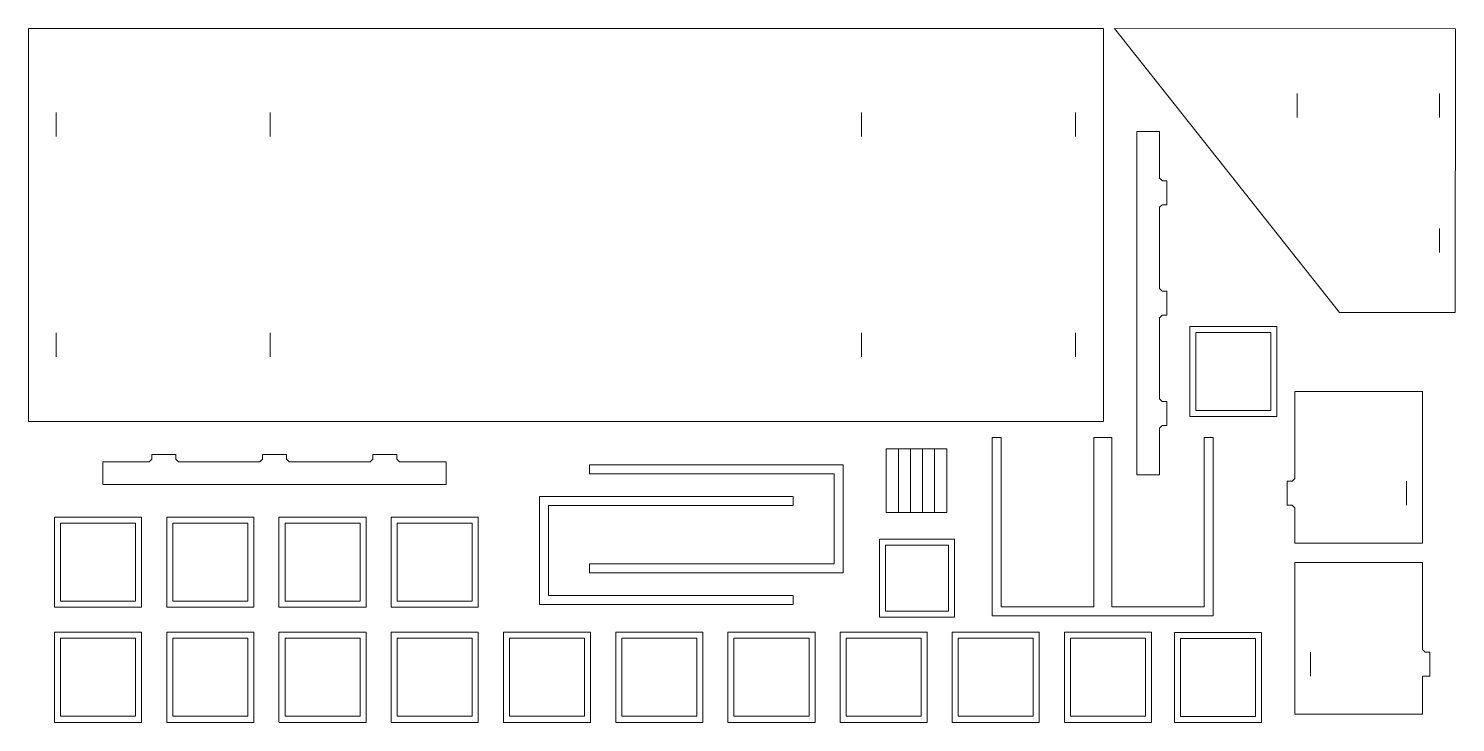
# Model space of a CAD drawing. Header units: millimetres. Extents: x -214 to 214, y -102 to 106.
import ezdxf

# ---------------------------------------------------------------- set-up
doc = ezdxf.new("R2010")
doc.units = ezdxf.units.MM
doc.header["$MEASUREMENT"] = 0
doc.layers.add('Capa 1', color=7, linetype='Continuous')

msp = doc.modelspace()

# ---------------------------------------------------------------- linework, layer by layer
at = {"layer": 'Capa 1', "color": 93, "lineweight": 18}
for points, knots in [([(-213.8776, -11.4836), (-213.8776, -11.4836), (108.3149, -11.4836), (108.3149, -11.4836), (108.3149, -11.4836), (108.319, -11.4836), (108.3224, -11.4802), (108.3224, -11.4761), (108.3224, -11.4761), (108.3224, -11.4761), (108.3224, 106.3338), (108.3224, 106.3338), (108.3224, 106.3338), (108.3224, 106.3379), (108.319, 106.3413), (108.3149, 106.3413), (108.3149, 106.3413), (108.3149, 106.3413), (-213.8701, 106.3412), (-213.8701, 106.3412), (-213.8701, 106.3412), (-213.8742, 106.3412), (-213.8776, 106.3378), (-213.8776, 106.3337), (-213.8776, 106.3337), (-213.8776, 106.3337), (-213.8776, -11.4836), (-213.8776, -11.4836)], [0, 0, 0, 0, 0.125, 0.125, 0.125, 0.125, 0.25, 0.25, 0.25, 0.25, 0.375, 0.375, 0.375, 0.375, 0.5, 0.5, 0.5, 0.5, 0.625, 0.625, 0.625, 0.625, 0.75, 0.75, 0.75, 0.75, 1, 1, 1, 1]), ([(179.156, 21.1971), (179.156, 21.1971), (213.7986, 21.168), (213.7986, 21.168), (213.7986, 21.168), (213.8027, 21.168), (213.8061, 21.1714), (213.8061, 21.1755), (213.8061, 21.1755), (213.8061, 21.1755), (213.8776, 106.2212), (213.8776, 106.2212), (213.8776, 106.2212), (213.8776, 106.2212), (111.7063, 106.3071), (111.7063, 106.3071), (111.7063, 106.3071), (111.7022, 106.3071), (111.7009, 106.3045), (111.7035, 106.3012), (111.7035, 106.3012), (111.7035, 106.3012), (179.156, 21.1971), (179.156, 21.1971)], [0, 0, 0, 0, 0.14285714, 0.14285714, 0.14285714, 0.14285714, 0.28571429, 0.28571429, 0.28571429, 0.28571429, 0.42857143, 0.42857143, 0.42857143, 0.42857143, 0.57142857, 0.57142857, 0.57142857, 0.57142857, 0.71428571, 0.71428571, 0.71428571, 0.71428571, 1, 1, 1, 1]), ([(127.3916, 53.5326), (127.3916, 53.5285), (127.3882, 53.5251), (127.3841, 53.5251), (127.3841, 53.5251), (127.3841, 53.5251), (125.9464, 53.5251), (125.9464, 53.5251), (125.9464, 53.5251), (125.9423, 53.5251), (125.9356, 53.5244), (125.9315, 53.5236), (125.9315, 53.5236), (125.9315, 53.5236), (125.143, 52.7351), (125.143, 52.7351), (125.143, 52.7351), (125.1422, 52.7311), (125.1415, 52.7244), (125.1415, 52.7203), (125.1415, 52.7203), (125.1415, 52.7203), (125.1415, 28.4099), (125.1415, 28.4099), (125.1415, 28.4099), (125.1415, 28.4058), (125.1421, 28.3991), (125.143, 28.3951), (125.143, 28.3951), (125.143, 28.3951), (125.9315, 27.6066), (125.9315, 27.6066), (125.9315, 27.6066), (125.9355, 27.6058), (125.9422, 27.6051), (125.9464, 27.6051), (125.9464, 27.6051), (125.9464, 27.6051), (127.384, 27.605), (127.384, 27.605), (127.384, 27.605), (127.3881, 27.605), (127.3915, 27.6016), (127.3915, 27.5975), (127.3915, 27.5975), (127.3915, 27.5975), (127.3915, 20.4124), (127.3915, 20.4124), (127.3915, 20.4124), (127.3915, 20.4083), (127.3881, 20.4049), (127.384, 20.4049), (127.384, 20.4049), (127.384, 20.4049), (125.9464, 20.4049), (125.9464, 20.4049), (125.9464, 20.4049), (125.9423, 20.4049), (125.9356, 20.4042), (125.9315, 20.4034), (125.9315, 20.4034), (125.9315, 20.4034), (125.143, 19.6149), (125.143, 19.6149), (125.143, 19.6149), (125.1422, 19.6109), (125.1415, 19.6042), (125.1415, 19.6), (125.1415, 19.6), (125.1415, 19.6), (125.1415, -4.7104), (125.1415, -4.7104), (125.1415, -4.7104), (125.1415, -4.7145), (125.1421, -4.7212), (125.143, -4.7252), (125.143, -4.7252), (125.143, -4.7252), (125.9315, -5.5137), (125.9315, -5.5137), (125.9315, -5.5137), (125.9355, -5.5145), (125.9422, -5.5152), (125.9464, -5.5152), (125.9464, -5.5152), (125.9464, -5.5152), (127.384, -5.5152), (127.384, -5.5152), (127.384, -5.5152), (127.3881, -5.5152), (127.3915, -5.5186), (127.3915, -5.5227), (127.3915, -5.5227), (127.3915, -5.5227), (127.3915, -12.7075), (127.3915, -12.7075), (127.3915, -12.7075), (127.3915, -12.7116), (127.3881, -12.715), (127.384, -12.715), (127.384, -12.715), (127.384, -12.715), (125.9464, -12.7151), (125.9464, -12.7151), (125.9464, -12.7151), (125.9423, -12.7151), (125.9356, -12.7158), (125.9315, -12.7166), (125.9315, -12.7166), (125.9315, -12.7166), (125.143, -13.5051), (125.143, -13.5051), (125.143, -13.5051), (125.1422, -13.5091), (125.1415, -13.5158), (125.1415, -13.52), (125.1415, -13.52), (125.1415, -13.52), (125.1415, -27.4677), (125.1415, -27.4677), (125.1415, -27.4677), (125.1415, -27.4718), (125.1381, -27.4752), (125.134, -27.4752), (125.134, -27.4752), (125.134, -27.4752), (118.3991, -27.4752), (118.3991, -27.4752), (118.3991, -27.4752), (118.395, -27.4752), (118.3916, -27.4718), (118.3916, -27.4677), (118.3916, -27.4677), (118.3916, -27.4677), (118.3916, 75.4775), (118.3916, 75.4775), (118.3916, 75.4775), (118.3916, 75.4816), (118.395, 75.485), (118.3991, 75.485), (118.3991, 75.485), (118.3991, 75.485), (125.1341, 75.4851), (125.1341, 75.4851), (125.1341, 75.4851), (125.1382, 75.4851), (125.1416, 75.4817), (125.1416, 75.4776), (125.1416, 75.4776), (125.1416, 75.4776), (125.1416, 61.5299), (125.1416, 61.5299), (125.1416, 61.5299), (125.1416, 61.5258), (125.1422, 61.5191), (125.1431, 61.5151), (125.1431, 61.5151), (125.1431, 61.5151), (125.9316, 60.7266), (125.9316, 60.7266), (125.9316, 60.7266), (125.9356, 60.7258), (125.9423, 60.7251), (125.9465, 60.7251), (125.9465, 60.7251), (125.9465, 60.7251), (127.384, 60.725), (127.384, 60.725), (127.384, 60.725), (127.3881, 60.725), (127.3915, 60.7216), (127.3915, 60.7175), (127.3915, 60.7175), (127.3915, 60.7175), (127.3916, 53.5326), (127.3916, 53.5326)], [0, 0, 0, 0, 0.02222222, 0.02222222, 0.02222222, 0.02222222, 0.04444444, 0.04444444, 0.04444444, 0.04444444, 0.06666667, 0.06666667, 0.06666667, 0.06666667, 0.08888889, 0.08888889, 0.08888889, 0.08888889, 0.11111111, 0.11111111, 0.11111111, 0.11111111, 0.13333333, 0.13333333, 0.13333333, 0.13333333, 0.15555556, 0.15555556, 0.15555556, 0.15555556, 0.17777778, 0.17777778, 0.17777778, 0.17777778, 0.2, 0.2, 0.2, 0.2, 0.22222222, 0.22222222, 0.22222222, 0.22222222, 0.24444444, 0.24444444, 0.24444444, 0.24444444, 0.26666667, 0.26666667, 0.26666667, 0.26666667, 0.28888889, 0.28888889, 0.28888889, 0.28888889, 0.31111111, 0.31111111, 0.31111111, 0.31111111, 0.33333333, 0.33333333, 0.33333333, 0.33333333, 0.35555556, 0.35555556, 0.35555556, 0.35555556, 0.37777778, 0.37777778, 0.37777778, 0.37777778, 0.4, 0.4, 0.4, 0.4, 0.42222222, 0.42222222, 0.42222222, 0.42222222, 0.44444444, 0.44444444, 0.44444444, 0.44444444, 0.46666667, 0.46666667, 0.46666667, 0.46666667, 0.48888889, 0.48888889, 0.48888889, 0.48888889, 0.51111111, 0.51111111, 0.51111111, 0.51111111, 0.53333333, 0.53333333, 0.53333333, 0.53333333, 0.55555556, 0.55555556, 0.55555556, 0.55555556, 0.57777778, 0.57777778, 0.57777778, 0.57777778, 0.6, 0.6, 0.6, 0.6, 0.62222222, 0.62222222, 0.62222222, 0.62222222, 0.64444444, 0.64444444, 0.64444444, 0.64444444, 0.66666667, 0.66666667, 0.66666667, 0.66666667, 0.68888889, 0.68888889, 0.68888889, 0.68888889, 0.71111111, 0.71111111, 0.71111111, 0.71111111, 0.73333333, 0.73333333, 0.73333333, 0.73333333, 0.75555556, 0.75555556, 0.75555556, 0.75555556, 0.77777778, 0.77777778, 0.77777778, 0.77777778, 0.8, 0.8, 0.8, 0.8, 0.82222222, 0.82222222, 0.82222222, 0.82222222, 0.84444444, 0.84444444, 0.84444444, 0.84444444, 0.86666667, 0.86666667, 0.86666667, 0.86666667, 0.88888889, 0.88888889, 0.88888889, 0.88888889, 0.91111111, 0.91111111, 0.91111111, 0.91111111, 0.93333333, 0.93333333, 0.93333333, 0.93333333, 0.95555556, 0.95555556, 0.95555556, 0.95555556, 1, 1, 1, 1]), ([(160.3592, -9.9733), (160.3633, -9.9733), (160.3667, -9.9699), (160.3667, -9.9658), (160.3667, -9.9658), (160.3667, -9.9658), (160.3667, 17.0266), (160.3667, 17.0266), (160.3667, 17.0266), (160.3667, 17.0266), (134.2745, 17.0266), (134.2745, 17.0266), (134.2745, 17.0266), (134.2704, 17.0266), (134.267, 17.0232), (134.267, 17.0191), (134.267, 17.0191), (134.267, 17.0191), (134.267, -9.9658), (134.267, -9.9658), (134.267, -9.9658), (134.267, -9.9699), (134.2704, -9.9733), (134.2745, -9.9733), (134.2745, -9.9733), (134.2745, -9.9733), (160.3592, -9.9733), (160.3592, -9.9733)], [0, 0, 0, 0, 0.125, 0.125, 0.125, 0.125, 0.25, 0.25, 0.25, 0.25, 0.375, 0.375, 0.375, 0.375, 0.5, 0.5, 0.5, 0.5, 0.625, 0.625, 0.625, 0.625, 0.75, 0.75, 0.75, 0.75, 1, 1, 1, 1]), ([(158.5588, -8.1737), (158.5629, -8.1737), (158.5663, -8.1703), (158.5663, -8.1662), (158.5663, -8.1662), (158.5663, -8.1662), (158.5663, 15.2192), (158.5663, 15.2192), (158.5663, 15.2192), (158.5663, 15.2233), (158.5629, 15.2267), (158.5588, 15.2267), (158.5588, 15.2267), (158.5588, 15.2267), (136.0742, 15.2267), (136.0742, 15.2267), (136.0742, 15.2267), (136.0701, 15.2267), (136.0667, 15.2233), (136.0667, 15.2192), (136.0667, 15.2192), (136.0667, 15.2192), (136.0667, -8.1662), (136.0667, -8.1662), (136.0667, -8.1662), (136.0667, -8.1703), (136.0701, -8.1737), (136.0742, -8.1737), (136.0742, -8.1737), (136.0742, -8.1737), (158.5588, -8.1737), (158.5588, -8.1737)], [0, 0, 0, 0, 0.11111111, 0.11111111, 0.11111111, 0.11111111, 0.22222222, 0.22222222, 0.22222222, 0.22222222, 0.33333333, 0.33333333, 0.33333333, 0.33333333, 0.44444444, 0.44444444, 0.44444444, 0.44444444, 0.55555556, 0.55555556, 0.55555556, 0.55555556, 0.66666667, 0.66666667, 0.66666667, 0.66666667, 0.77777778, 0.77777778, 0.77777778, 0.77777778, 1, 1, 1, 1]), ([(165.7259, -47.9346), (165.7218, -47.9346), (165.7184, -47.9312), (165.7184, -47.9271), (165.7184, -47.9271), (165.7184, -47.9271), (165.7184, -37.3342), (165.7184, -37.3342), (165.7184, -37.3342), (165.7184, -37.3301), (165.7177, -37.3234), (165.7169, -37.3194), (165.7169, -37.3194), (165.7169, -37.3194), (164.9287, -36.5309), (164.9287, -36.5309), (164.9287, -36.5309), (164.9246, -36.5301), (164.918, -36.5294), (164.9138, -36.5294), (164.9138, -36.5294), (164.9138, -36.5294), (163.4759, -36.5294), (163.4759, -36.5294), (163.4759, -36.5294), (163.4718, -36.5294), (163.4684, -36.526), (163.4684, -36.5219), (163.4684, -36.5219), (163.4684, -36.5219), (163.4684, -29.3369), (163.4684, -29.3369), (163.4684, -29.3369), (163.4684, -29.3328), (163.4718, -29.3294), (163.4759, -29.3294), (163.4759, -29.3294), (163.4759, -29.3294), (164.9138, -29.3294), (164.9138, -29.3294), (164.9138, -29.3294), (164.9179, -29.3294), (164.9246, -29.3287), (164.9287, -29.3279), (164.9287, -29.3279), (164.9287, -29.3279), (165.7169, -28.5395), (165.7169, -28.5395), (165.7169, -28.5395), (165.7177, -28.5355), (165.7184, -28.5288), (165.7184, -28.5247), (165.7184, -28.5247), (165.7184, -28.5247), (165.7184, -2.5036), (165.7184, -2.5036), (165.7184, -2.5036), (165.7184, -2.4995), (165.7218, -2.4961), (165.7259, -2.4961), (165.7259, -2.4961), (165.7259, -2.4961), (203.961, -2.496), (203.961, -2.496), (203.961, -2.496), (203.9651, -2.496), (203.9685, -2.4994), (203.9685, -2.5035), (203.9685, -2.5035), (203.9685, -2.5035), (203.9685, -47.9271), (203.9685, -47.9271), (203.9685, -47.9271), (203.9685, -47.9312), (203.9651, -47.9346), (203.961, -47.9346), (203.961, -47.9346), (203.961, -47.9346), (165.7259, -47.9346), (165.7259, -47.9346)], [0, 0, 0, 0, 0.04761905, 0.04761905, 0.04761905, 0.04761905, 0.0952381, 0.0952381, 0.0952381, 0.0952381, 0.14285714, 0.14285714, 0.14285714, 0.14285714, 0.19047619, 0.19047619, 0.19047619, 0.19047619, 0.23809524, 0.23809524, 0.23809524, 0.23809524, 0.28571429, 0.28571429, 0.28571429, 0.28571429, 0.33333333, 0.33333333, 0.33333333, 0.33333333, 0.38095238, 0.38095238, 0.38095238, 0.38095238, 0.42857143, 0.42857143, 0.42857143, 0.42857143, 0.47619048, 0.47619048, 0.47619048, 0.47619048, 0.52380952, 0.52380952, 0.52380952, 0.52380952, 0.57142857, 0.57142857, 0.57142857, 0.57142857, 0.61904762, 0.61904762, 0.61904762, 0.61904762, 0.66666667, 0.66666667, 0.66666667, 0.66666667, 0.71428571, 0.71428571, 0.71428571, 0.71428571, 0.76190476, 0.76190476, 0.76190476, 0.76190476, 0.80952381, 0.80952381, 0.80952381, 0.80952381, 0.85714286, 0.85714286, 0.85714286, 0.85714286, 0.9047619, 0.9047619, 0.9047619, 0.9047619, 1, 1, 1, 1]), ([(105.4468, -16.3219), (105.4427, -16.3219), (105.4393, -16.3253), (105.4393, -16.3294), (105.4393, -16.3294), (105.4393, -16.3294), (105.4393, -67.0741), (105.4393, -67.0741), (105.4393, -67.0741), (105.4393, -67.0782), (105.4359, -67.0816), (105.4318, -67.0816), (105.4318, -67.0816), (105.4318, -67.0816), (77.7268, -67.0816), (77.7268, -67.0816), (77.7268, -67.0816), (77.7227, -67.0816), (77.7193, -67.0782), (77.7193, -67.0741), (77.7193, -67.0741), (77.7193, -67.0741), (77.7193, -16.3294), (77.7193, -16.3294), (77.7193, -16.3294), (77.7193, -16.3253), (77.7159, -16.3219), (77.7118, -16.3219), (77.7118, -16.3219), (77.7118, -16.3219), (75.0195, -16.3219), (75.0195, -16.3219), (75.0195, -16.3219), (75.0195, -16.3219), (75.0195, -69.7742), (75.0195, -69.7742), (75.0195, -69.7742), (75.0195, -69.7783), (75.0229, -69.7817), (75.027, -69.7817), (75.027, -69.7817), (75.027, -69.7817), (141.2519, -69.7817), (141.2519, -69.7817), (141.2519, -69.7817), (141.256, -69.7817), (141.2594, -69.7783), (141.2594, -69.7742), (141.2594, -69.7742), (141.2594, -69.7742), (141.2594, -16.3294), (141.2594, -16.3294), (141.2594, -16.3294), (141.2594, -16.3253), (141.256, -16.3219), (141.2519, -16.3219), (141.2519, -16.3219), (141.2519, -16.3219), (138.5668, -16.3219), (138.5668, -16.3219), (138.5668, -16.3219), (138.5627, -16.3219), (138.5593, -16.3253), (138.5593, -16.3294), (138.5593, -16.3294), (138.5593, -16.3294), (138.5593, -67.0741), (138.5593, -67.0741), (138.5593, -67.0741), (138.5593, -67.0782), (138.5559, -67.0816), (138.5518, -67.0816), (138.5518, -67.0816), (138.5518, -67.0816), (110.8468, -67.0816), (110.8468, -67.0816), (110.8468, -67.0816), (110.8427, -67.0816), (110.8393, -67.0782), (110.8393, -67.0741), (110.8393, -67.0741), (110.8393, -67.0741), (110.8393, -16.3294), (110.8393, -16.3294), (110.8393, -16.3294), (110.8393, -16.3253), (110.8359, -16.3219), (110.8318, -16.3219), (110.8318, -16.3219), (110.8318, -16.3219), (105.4468, -16.3219), (105.4468, -16.3219)], [0, 0, 0, 0, 0.04166667, 0.04166667, 0.04166667, 0.04166667, 0.08333333, 0.08333333, 0.08333333, 0.08333333, 0.125, 0.125, 0.125, 0.125, 0.16666667, 0.16666667, 0.16666667, 0.16666667, 0.20833333, 0.20833333, 0.20833333, 0.20833333, 0.25, 0.25, 0.25, 0.25, 0.29166667, 0.29166667, 0.29166667, 0.29166667, 0.33333333, 0.33333333, 0.33333333, 0.33333333, 0.375, 0.375, 0.375, 0.375, 0.41666667, 0.41666667, 0.41666667, 0.41666667, 0.45833333, 0.45833333, 0.45833333, 0.45833333, 0.5, 0.5, 0.5, 0.5, 0.54166667, 0.54166667, 0.54166667, 0.54166667, 0.58333333, 0.58333333, 0.58333333, 0.58333333, 0.625, 0.625, 0.625, 0.625, 0.66666667, 0.66666667, 0.66666667, 0.66666667, 0.70833333, 0.70833333, 0.70833333, 0.70833333, 0.75, 0.75, 0.75, 0.75, 0.79166667, 0.79166667, 0.79166667, 0.79166667, 0.83333333, 0.83333333, 0.83333333, 0.83333333, 0.875, 0.875, 0.875, 0.875, 0.91666667, 0.91666667, 0.91666667, 0.91666667, 1, 1, 1, 1]), ([(-169.6945, -21.3414), (-169.6904, -21.3414), (-169.687, -21.3448), (-169.687, -21.3489), (-169.687, -21.3489), (-169.687, -21.3489), (-169.687, -22.7865), (-169.687, -22.7865), (-169.687, -22.7865), (-169.687, -22.7906), (-169.6863, -22.7973), (-169.6855, -22.8013), (-169.6855, -22.8013), (-169.6855, -22.8013), (-168.897, -23.5898), (-168.897, -23.5898), (-168.897, -23.5898), (-168.893, -23.5906), (-168.8863, -23.5913), (-168.8822, -23.5913), (-168.8822, -23.5913), (-168.8822, -23.5913), (-144.5717, -23.5915), (-144.5717, -23.5915), (-144.5717, -23.5915), (-144.5676, -23.5915), (-144.5609, -23.5908), (-144.5568, -23.59), (-144.5568, -23.59), (-144.5568, -23.59), (-143.7683, -22.8015), (-143.7683, -22.8015), (-143.7683, -22.8015), (-143.7675, -22.7975), (-143.7668, -22.7908), (-143.7668, -22.7867), (-143.7668, -22.7867), (-143.7668, -22.7867), (-143.7668, -21.3491), (-143.7668, -21.3491), (-143.7668, -21.3491), (-143.7668, -21.345), (-143.7634, -21.3416), (-143.7593, -21.3416), (-143.7593, -21.3416), (-143.7593, -21.3416), (-136.5743, -21.3414), (-136.5743, -21.3414), (-136.5743, -21.3414), (-136.5702, -21.3414), (-136.5668, -21.3448), (-136.5668, -21.3489), (-136.5668, -21.3489), (-136.5668, -21.3489), (-136.5668, -22.7865), (-136.5668, -22.7865), (-136.5668, -22.7865), (-136.5668, -22.7906), (-136.5661, -22.7973), (-136.5653, -22.8013), (-136.5653, -22.8013), (-136.5653, -22.8013), (-135.7768, -23.5898), (-135.7768, -23.5898), (-135.7768, -23.5898), (-135.7728, -23.5906), (-135.7661, -23.5913), (-135.7619, -23.5913), (-135.7619, -23.5913), (-135.7619, -23.5913), (-111.4515, -23.5915), (-111.4515, -23.5915), (-111.4515, -23.5915), (-111.4474, -23.5915), (-111.4407, -23.5908), (-111.4366, -23.59), (-111.4366, -23.59), (-111.4366, -23.59), (-110.6481, -22.8015), (-110.6481, -22.8015), (-110.6481, -22.8015), (-110.6473, -22.7975), (-110.6466, -22.7908), (-110.6466, -22.7867), (-110.6466, -22.7867), (-110.6466, -22.7867), (-110.6466, -21.3491), (-110.6466, -21.3491), (-110.6466, -21.3491), (-110.6466, -21.345), (-110.6432, -21.3416), (-110.6391, -21.3416), (-110.6391, -21.3416), (-110.6391, -21.3416), (-103.4543, -21.3414), (-103.4543, -21.3414), (-103.4543, -21.3414), (-103.4502, -21.3414), (-103.4468, -21.3448), (-103.4468, -21.3489), (-103.4468, -21.3489), (-103.4468, -21.3489), (-103.4468, -22.7865), (-103.4468, -22.7865), (-103.4468, -22.7865), (-103.4468, -22.7906), (-103.4461, -22.7973), (-103.4453, -22.8013), (-103.4453, -22.8013), (-103.4453, -22.8013), (-102.6568, -23.5898), (-102.6568, -23.5898), (-102.6568, -23.5898), (-102.6528, -23.5906), (-102.6461, -23.5913), (-102.6419, -23.5913), (-102.6419, -23.5913), (-102.6419, -23.5913), (-88.6941, -23.5915), (-88.6941, -23.5915), (-88.6941, -23.5915), (-88.69, -23.5915), (-88.6866, -23.5949), (-88.6866, -23.599), (-88.6866, -23.599), (-88.6866, -23.599), (-88.6866, -30.334), (-88.6866, -30.334), (-88.6866, -30.334), (-88.6866, -30.3381), (-88.69, -30.3415), (-88.6941, -30.3415), (-88.6941, -30.3415), (-88.6941, -30.3415), (-191.6393, -30.3414), (-191.6393, -30.3414), (-191.6393, -30.3414), (-191.6434, -30.3414), (-191.6468, -30.338), (-191.6468, -30.3339), (-191.6468, -30.3339), (-191.6468, -30.3339), (-191.6468, -23.5989), (-191.6468, -23.5989), (-191.6468, -23.5989), (-191.6468, -23.5948), (-191.6434, -23.5914), (-191.6393, -23.5914), (-191.6393, -23.5914), (-191.6393, -23.5914), (-177.6915, -23.5915), (-177.6915, -23.5915), (-177.6915, -23.5915), (-177.6874, -23.5915), (-177.6807, -23.5908), (-177.6767, -23.59), (-177.6767, -23.59), (-177.6767, -23.59), (-176.8882, -22.8015), (-176.8882, -22.8015), (-176.8882, -22.8015), (-176.8874, -22.7975), (-176.8867, -22.7908), (-176.8867, -22.7867), (-176.8867, -22.7867), (-176.8867, -22.7867), (-176.8867, -21.3491), (-176.8867, -21.3491), (-176.8867, -21.3491), (-176.8867, -21.345), (-176.8833, -21.3416), (-176.8792, -21.3416), (-176.8792, -21.3416), (-176.8792, -21.3416), (-169.6945, -21.3414), (-169.6945, -21.3414)], [0, 0, 0, 0, 0.02222222, 0.02222222, 0.02222222, 0.02222222, 0.04444444, 0.04444444, 0.04444444, 0.04444444, 0.06666667, 0.06666667, 0.06666667, 0.06666667, 0.08888889, 0.08888889, 0.08888889, 0.08888889, 0.11111111, 0.11111111, 0.11111111, 0.11111111, 0.13333333, 0.13333333, 0.13333333, 0.13333333, 0.15555556, 0.15555556, 0.15555556, 0.15555556, 0.17777778, 0.17777778, 0.17777778, 0.17777778, 0.2, 0.2, 0.2, 0.2, 0.22222222, 0.22222222, 0.22222222, 0.22222222, 0.24444444, 0.24444444, 0.24444444, 0.24444444, 0.26666667, 0.26666667, 0.26666667, 0.26666667, 0.28888889, 0.28888889, 0.28888889, 0.28888889, 0.31111111, 0.31111111, 0.31111111, 0.31111111, 0.33333333, 0.33333333, 0.33333333, 0.33333333, 0.35555556, 0.35555556, 0.35555556, 0.35555556, 0.37777778, 0.37777778, 0.37777778, 0.37777778, 0.4, 0.4, 0.4, 0.4, 0.42222222, 0.42222222, 0.42222222, 0.42222222, 0.44444444, 0.44444444, 0.44444444, 0.44444444, 0.46666667, 0.46666667, 0.46666667, 0.46666667, 0.48888889, 0.48888889, 0.48888889, 0.48888889, 0.51111111, 0.51111111, 0.51111111, 0.51111111, 0.53333333, 0.53333333, 0.53333333, 0.53333333, 0.55555556, 0.55555556, 0.55555556, 0.55555556, 0.57777778, 0.57777778, 0.57777778, 0.57777778, 0.6, 0.6, 0.6, 0.6, 0.62222222, 0.62222222, 0.62222222, 0.62222222, 0.64444444, 0.64444444, 0.64444444, 0.64444444, 0.66666667, 0.66666667, 0.66666667, 0.66666667, 0.68888889, 0.68888889, 0.68888889, 0.68888889, 0.71111111, 0.71111111, 0.71111111, 0.71111111, 0.73333333, 0.73333333, 0.73333333, 0.73333333, 0.75555556, 0.75555556, 0.75555556, 0.75555556, 0.77777778, 0.77777778, 0.77777778, 0.77777778, 0.8, 0.8, 0.8, 0.8, 0.82222222, 0.82222222, 0.82222222, 0.82222222, 0.84444444, 0.84444444, 0.84444444, 0.84444444, 0.86666667, 0.86666667, 0.86666667, 0.86666667, 0.88888889, 0.88888889, 0.88888889, 0.88888889, 0.91111111, 0.91111111, 0.91111111, 0.91111111, 0.93333333, 0.93333333, 0.93333333, 0.93333333, 0.95555556, 0.95555556, 0.95555556, 0.95555556, 1, 1, 1, 1]), ([(43.2312, -19.6524), (43.2271, -19.6524), (43.2237, -19.6558), (43.2237, -19.6599), (43.2237, -19.6599), (43.2237, -19.6599), (43.2237, -38.7249), (43.2237, -38.7249), (43.2237, -38.7249), (43.2237, -38.729), (43.2271, -38.7324), (43.2312, -38.7324), (43.2312, -38.7324), (43.2312, -38.7324), (61.3964, -38.7324), (61.3964, -38.7324), (61.3964, -38.7324), (61.4005, -38.7324), (61.4039, -38.729), (61.4039, -38.7249), (61.4039, -38.7249), (61.4039, -38.7249), (61.4039, -19.6599), (61.4039, -19.6599), (61.4039, -19.6599), (61.4039, -19.6558), (61.4005, -19.6524), (61.3964, -19.6524), (61.3964, -19.6524), (61.3964, -19.6524), (43.2312, -19.6524), (43.2312, -19.6524)], [0, 0, 0, 0, 0.11111111, 0.11111111, 0.11111111, 0.11111111, 0.22222222, 0.22222222, 0.22222222, 0.22222222, 0.33333333, 0.33333333, 0.33333333, 0.33333333, 0.44444444, 0.44444444, 0.44444444, 0.44444444, 0.55555556, 0.55555556, 0.55555556, 0.55555556, 0.66666667, 0.66666667, 0.66666667, 0.66666667, 0.77777778, 0.77777778, 0.77777778, 0.77777778, 1, 1, 1, 1]), ([(-45.717, -54.1344), (-45.717, -54.1303), (-45.7136, -54.1269), (-45.7095, -54.1269), (-45.7095, -54.1269), (-45.7095, -54.1269), (27.6252, -54.1269), (27.6252, -54.1269), (27.6252, -54.1269), (27.6293, -54.1269), (27.6327, -54.1235), (27.6327, -54.1194), (27.6327, -54.1194), (27.6327, -54.1194), (27.6327, -27.1345), (27.6327, -27.1345), (27.6327, -27.1345), (27.6327, -27.1304), (27.6293, -27.127), (27.6252, -27.127), (27.6252, -27.127), (27.6252, -27.127), (-45.7095, -27.127), (-45.7095, -27.127), (-45.7095, -27.127), (-45.7136, -27.127), (-45.717, -27.1236), (-45.717, -27.1195), (-45.717, -27.1195), (-45.717, -27.1195), (-45.717, -24.4341), (-45.717, -24.4341), (-45.717, -24.4341), (-45.717, -24.43), (-45.7136, -24.4266), (-45.7095, -24.4266), (-45.7095, -24.4266), (-45.7095, -24.4266), (30.3254, -24.4266), (30.3254, -24.4266), (30.3254, -24.4266), (30.3295, -24.4266), (30.3329, -24.43), (30.3329, -24.4341), (30.3329, -24.4341), (30.3329, -24.4341), (30.3329, -56.8192), (30.3329, -56.8192), (30.3329, -56.8192), (30.3329, -56.8233), (30.3295, -56.8267), (30.3254, -56.8267), (30.3254, -56.8267), (30.3254, -56.8267), (-45.717, -56.8267), (-45.717, -56.8267), (-45.717, -56.8267), (-45.717, -56.8267), (-45.717, -54.1344), (-45.717, -54.1344)], [0, 0, 0, 0, 0.0625, 0.0625, 0.0625, 0.0625, 0.125, 0.125, 0.125, 0.125, 0.1875, 0.1875, 0.1875, 0.1875, 0.25, 0.25, 0.25, 0.25, 0.3125, 0.3125, 0.3125, 0.3125, 0.375, 0.375, 0.375, 0.375, 0.4375, 0.4375, 0.4375, 0.4375, 0.5, 0.5, 0.5, 0.5, 0.5625, 0.5625, 0.5625, 0.5625, 0.625, 0.625, 0.625, 0.625, 0.6875, 0.6875, 0.6875, 0.6875, 0.75, 0.75, 0.75, 0.75, 0.8125, 0.8125, 0.8125, 0.8125, 0.875, 0.875, 0.875, 0.875, 1, 1, 1, 1]), ([(15.3044, -36.6701), (15.3044, -36.6742), (15.301, -36.6776), (15.2969, -36.6776), (15.2969, -36.6776), (15.2969, -36.6776), (-58.0381, -36.6776), (-58.0381, -36.6776), (-58.0381, -36.6776), (-58.0422, -36.6776), (-58.0456, -36.681), (-58.0456, -36.6851), (-58.0456, -36.6851), (-58.0456, -36.6851), (-58.0456, -63.6703), (-58.0456, -63.6703), (-58.0456, -63.6703), (-58.0456, -63.6744), (-58.0422, -63.6778), (-58.0381, -63.6778), (-58.0381, -63.6778), (-58.0381, -63.6778), (15.3044, -63.6778), (15.3044, -63.6778), (15.3044, -63.6778), (15.3044, -63.6778), (15.3044, -66.3701), (15.3044, -66.3701), (15.3044, -66.3701), (15.3044, -66.3742), (15.301, -66.3776), (15.2969, -66.3776), (15.2969, -66.3776), (15.2969, -66.3776), (-60.7382, -66.3776), (-60.7382, -66.3776), (-60.7382, -66.3776), (-60.7423, -66.3776), (-60.7457, -66.3742), (-60.7457, -66.3701), (-60.7457, -66.3701), (-60.7457, -66.3701), (-60.7457, -33.9853), (-60.7457, -33.9853), (-60.7457, -33.9853), (-60.7457, -33.9812), (-60.7423, -33.9778), (-60.7382, -33.9778), (-60.7382, -33.9778), (-60.7382, -33.9778), (15.3044, -33.9778), (15.3044, -33.9778), (15.3044, -33.9778), (15.3044, -33.9778), (15.3044, -36.6701), (15.3044, -36.6701)], [0, 0, 0, 0, 0.06666667, 0.06666667, 0.06666667, 0.06666667, 0.13333333, 0.13333333, 0.13333333, 0.13333333, 0.2, 0.2, 0.2, 0.2, 0.26666667, 0.26666667, 0.26666667, 0.26666667, 0.33333333, 0.33333333, 0.33333333, 0.33333333, 0.4, 0.4, 0.4, 0.4, 0.46666667, 0.46666667, 0.46666667, 0.46666667, 0.53333333, 0.53333333, 0.53333333, 0.53333333, 0.6, 0.6, 0.6, 0.6, 0.66666667, 0.66666667, 0.66666667, 0.66666667, 0.73333333, 0.73333333, 0.73333333, 0.73333333, 0.8, 0.8, 0.8, 0.8, 0.86666667, 0.86666667, 0.86666667, 0.86666667, 1, 1, 1, 1]), ([(-179.9925, -67.1843), (-179.9925, -67.1843), (-179.9925, -40.1843), (-179.9925, -40.1843), (-179.9925, -40.1843), (-179.9925, -40.1843), (-206.0847, -40.1843), (-206.0847, -40.1843), (-206.0847, -40.1843), (-206.0888, -40.1843), (-206.0922, -40.1877), (-206.0922, -40.1918), (-206.0922, -40.1918), (-206.0922, -40.1918), (-206.0922, -67.1767), (-206.0922, -67.1767), (-206.0922, -67.1767), (-206.0922, -67.1808), (-206.0888, -67.1842), (-206.0847, -67.1842), (-206.0847, -67.1842), (-206.0848, -67.1843), (-179.9925, -67.1843), (-179.9925, -67.1843)], [0, 0, 0, 0, 0.14285714, 0.14285714, 0.14285714, 0.14285714, 0.28571429, 0.28571429, 0.28571429, 0.28571429, 0.42857143, 0.42857143, 0.42857143, 0.42857143, 0.57142857, 0.57142857, 0.57142857, 0.57142857, 0.71428571, 0.71428571, 0.71428571, 0.71428571, 1, 1, 1, 1]), ([(-181.8005, -65.3844), (-181.7964, -65.3844), (-181.793, -65.381), (-181.793, -65.3769), (-181.793, -65.3769), (-181.793, -65.3769), (-181.793, -41.9918), (-181.793, -41.9918), (-181.793, -41.9918), (-181.793, -41.9877), (-181.7964, -41.9843), (-181.8005, -41.9843), (-181.8005, -41.9843), (-181.8005, -41.9843), (-204.2926, -41.9843), (-204.2926, -41.9843), (-204.2926, -41.9843), (-204.2926, -41.9843), (-204.2926, -65.3844), (-204.2926, -65.3844), (-204.2926, -65.3844), (-204.2926, -65.3844), (-181.8005, -65.3844), (-181.8005, -65.3844)], [0, 0, 0, 0, 0.14285714, 0.14285714, 0.14285714, 0.14285714, 0.28571429, 0.28571429, 0.28571429, 0.28571429, 0.42857143, 0.42857143, 0.42857143, 0.42857143, 0.57142857, 0.57142857, 0.57142857, 0.57142857, 0.71428571, 0.71428571, 0.71428571, 0.71428571, 1, 1, 1, 1]), ([(-146.3522, -67.1843), (-146.3481, -67.1843), (-146.3447, -67.1809), (-146.3447, -67.1768), (-146.3447, -67.1768), (-146.3447, -67.1768), (-146.3446, -40.1843), (-146.3446, -40.1843), (-146.3446, -40.1843), (-146.3446, -40.1843), (-172.4368, -40.1843), (-172.4368, -40.1843), (-172.4368, -40.1843), (-172.4409, -40.1843), (-172.4443, -40.1877), (-172.4443, -40.1918), (-172.4443, -40.1918), (-172.4443, -40.1918), (-172.4443, -67.1767), (-172.4443, -67.1767), (-172.4443, -67.1767), (-172.4443, -67.1808), (-172.4409, -67.1842), (-172.4368, -67.1842), (-172.4368, -67.1842), (-172.4368, -67.1842), (-146.3522, -67.1843), (-146.3522, -67.1843)], [0, 0, 0, 0, 0.125, 0.125, 0.125, 0.125, 0.25, 0.25, 0.25, 0.25, 0.375, 0.375, 0.375, 0.375, 0.5, 0.5, 0.5, 0.5, 0.625, 0.625, 0.625, 0.625, 0.75, 0.75, 0.75, 0.75, 1, 1, 1, 1]), ([(-148.1526, -65.3844), (-148.1485, -65.3844), (-148.1451, -65.381), (-148.1451, -65.3769), (-148.1451, -65.3769), (-148.1451, -65.3769), (-148.1451, -41.9843), (-148.1451, -41.9843), (-148.1451, -41.9843), (-148.1451, -41.9843), (-170.6448, -41.9843), (-170.6448, -41.9843), (-170.6448, -41.9843), (-170.6448, -41.9843), (-170.6448, -65.3769), (-170.6448, -65.3769), (-170.6448, -65.3769), (-170.6448, -65.381), (-170.6414, -65.3844), (-170.6373, -65.3844), (-170.6373, -65.3844), (-170.6373, -65.3844), (-148.1526, -65.3844), (-148.1526, -65.3844)], [0, 0, 0, 0, 0.14285714, 0.14285714, 0.14285714, 0.14285714, 0.28571429, 0.28571429, 0.28571429, 0.28571429, 0.42857143, 0.42857143, 0.42857143, 0.42857143, 0.57142857, 0.57142857, 0.57142857, 0.57142857, 0.71428571, 0.71428571, 0.71428571, 0.71428571, 1, 1, 1, 1]), ([(-112.7042, -67.1843), (-112.7001, -67.1843), (-112.6967, -67.1809), (-112.6967, -67.1768), (-112.6967, -67.1768), (-112.6967, -67.1768), (-112.6967, -40.1918), (-112.6967, -40.1918), (-112.6967, -40.1918), (-112.6967, -40.1877), (-112.7001, -40.1843), (-112.7042, -40.1843), (-112.7042, -40.1843), (-112.7042, -40.1843), (-138.7964, -40.1843), (-138.7964, -40.1843), (-138.7964, -40.1843), (-138.7964, -40.1843), (-138.7964, -67.1767), (-138.7964, -67.1767), (-138.7964, -67.1767), (-138.7964, -67.1808), (-138.793, -67.1842), (-138.7889, -67.1842), (-138.7889, -67.1842), (-138.7889, -67.1842), (-112.7042, -67.1843), (-112.7042, -67.1843)], [0, 0, 0, 0, 0.125, 0.125, 0.125, 0.125, 0.25, 0.25, 0.25, 0.25, 0.375, 0.375, 0.375, 0.375, 0.5, 0.5, 0.5, 0.5, 0.625, 0.625, 0.625, 0.625, 0.75, 0.75, 0.75, 0.75, 1, 1, 1, 1]), ([(-114.5046, -65.3844), (-114.5005, -65.3844), (-114.4971, -65.381), (-114.4971, -65.3769), (-114.4971, -65.3769), (-114.4971, -65.3769), (-114.4971, -41.9843), (-114.4971, -41.9843), (-114.4971, -41.9843), (-114.4971, -41.9843), (-136.9893, -41.9843), (-136.9893, -41.9843), (-136.9893, -41.9843), (-136.9934, -41.9843), (-136.9968, -41.9877), (-136.9968, -41.9918), (-136.9968, -41.9918), (-136.9968, -41.9918), (-136.9968, -65.3769), (-136.9968, -65.3769), (-136.9968, -65.3769), (-136.9968, -65.381), (-136.9934, -65.3844), (-136.9893, -65.3844), (-136.9893, -65.3844), (-136.9893, -65.3844), (-114.5046, -65.3844), (-114.5046, -65.3844)], [0, 0, 0, 0, 0.125, 0.125, 0.125, 0.125, 0.25, 0.25, 0.25, 0.25, 0.375, 0.375, 0.375, 0.375, 0.5, 0.5, 0.5, 0.5, 0.625, 0.625, 0.625, 0.625, 0.75, 0.75, 0.75, 0.75, 1, 1, 1, 1]), ([(-79.0563, -67.1843), (-79.0522, -67.1843), (-79.0488, -67.1809), (-79.0488, -67.1768), (-79.0488, -67.1768), (-79.0488, -67.1768), (-79.0488, -40.1918), (-79.0488, -40.1918), (-79.0488, -40.1918), (-79.0488, -40.1877), (-79.0522, -40.1843), (-79.0563, -40.1843), (-79.0563, -40.1843), (-79.0563, -40.1843), (-105.1485, -40.1843), (-105.1485, -40.1843), (-105.1485, -40.1843), (-105.1485, -40.1843), (-105.1485, -67.1842), (-105.1485, -67.1842), (-105.1485, -67.1842), (-105.1485, -67.1842), (-79.0563, -67.1843), (-79.0563, -67.1843)], [0, 0, 0, 0, 0.14285714, 0.14285714, 0.14285714, 0.14285714, 0.28571429, 0.28571429, 0.28571429, 0.28571429, 0.42857143, 0.42857143, 0.42857143, 0.42857143, 0.57142857, 0.57142857, 0.57142857, 0.57142857, 0.71428571, 0.71428571, 0.71428571, 0.71428571, 1, 1, 1, 1]), ([(-80.8492, -65.3844), (-80.8492, -65.3844), (-80.8492, -41.9843), (-80.8492, -41.9843), (-80.8492, -41.9843), (-80.8492, -41.9843), (-103.3413, -41.9843), (-103.3413, -41.9843), (-103.3413, -41.9843), (-103.3454, -41.9843), (-103.3488, -41.9877), (-103.3488, -41.9918), (-103.3488, -41.9918), (-103.3488, -41.9918), (-103.3488, -65.3769), (-103.3488, -65.3769), (-103.3488, -65.3769), (-103.3488, -65.381), (-103.3454, -65.3844), (-103.3413, -65.3844), (-103.3413, -65.3844), (-103.3414, -65.3844), (-80.8492, -65.3844), (-80.8492, -65.3844)], [0, 0, 0, 0, 0.14285714, 0.14285714, 0.14285714, 0.14285714, 0.28571429, 0.28571429, 0.28571429, 0.28571429, 0.42857143, 0.42857143, 0.42857143, 0.42857143, 0.57142857, 0.57142857, 0.57142857, 0.57142857, 0.71428571, 0.71428571, 0.71428571, 0.71428571, 1, 1, 1, 1]), ([(41.1796, -46.7483), (41.1755, -46.7483), (41.1721, -46.7517), (41.1721, -46.7558), (41.1721, -46.7558), (41.1721, -46.7558), (41.1721, -70.1404), (41.1721, -70.1404), (41.1721, -70.1404), (41.1721, -70.1445), (41.1755, -70.1479), (41.1796, -70.1479), (41.1796, -70.1479), (41.1796, -70.1479), (63.6646, -70.1479), (63.6646, -70.1479), (63.6646, -70.1479), (63.6687, -70.1479), (63.6721, -70.1445), (63.6721, -70.1404), (63.6721, -70.1404), (63.6721, -70.1404), (63.6721, -46.7483), (63.6721, -46.7483), (63.6721, -46.7483), (63.6721, -46.7483), (41.1796, -46.7483), (41.1796, -46.7483)], [0, 0, 0, 0, 0.125, 0.125, 0.125, 0.125, 0.25, 0.25, 0.25, 0.25, 0.375, 0.375, 0.375, 0.375, 0.5, 0.5, 0.5, 0.5, 0.625, 0.625, 0.625, 0.625, 0.75, 0.75, 0.75, 0.75, 1, 1, 1, 1]), ([(42.9796, -48.5479), (42.9755, -48.5479), (42.9721, -48.5513), (42.9721, -48.5554), (42.9721, -48.5554), (42.9721, -48.5554), (42.9721, -68.3405), (42.9721, -68.3405), (42.9721, -68.3405), (42.9721, -68.3446), (42.9755, -68.348), (42.9796, -68.348), (42.9796, -68.348), (42.9796, -68.348), (61.8646, -68.348), (61.8646, -68.348), (61.8646, -68.348), (61.8687, -68.348), (61.8721, -68.3446), (61.8721, -68.3405), (61.8721, -68.3405), (61.8721, -68.3405), (61.8721, -48.5554), (61.8721, -48.5554), (61.8721, -48.5554), (61.8721, -48.5513), (61.8687, -48.5479), (61.8646, -48.5479), (61.8646, -48.5479), (61.8646, -48.5479), (42.9796, -48.5479), (42.9796, -48.5479)], [0, 0, 0, 0, 0.11111111, 0.11111111, 0.11111111, 0.11111111, 0.22222222, 0.22222222, 0.22222222, 0.22222222, 0.33333333, 0.33333333, 0.33333333, 0.33333333, 0.44444444, 0.44444444, 0.44444444, 0.44444444, 0.55555556, 0.55555556, 0.55555556, 0.55555556, 0.66666667, 0.66666667, 0.66666667, 0.66666667, 0.77777778, 0.77777778, 0.77777778, 0.77777778, 1, 1, 1, 1]), ([(206.2108, -87.8377), (206.2149, -87.8377), (206.2183, -87.8343), (206.2183, -87.8302), (206.2183, -87.8302), (206.2183, -87.8302), (206.2183, -80.6453), (206.2183, -80.6453), (206.2183, -80.6453), (206.2183, -80.6412), (206.2149, -80.6378), (206.2108, -80.6378), (206.2108, -80.6378), (206.2108, -80.6378), (204.7732, -80.6377), (204.7732, -80.6377), (204.7732, -80.6377), (204.7691, -80.6377), (204.7624, -80.637), (204.7583, -80.6362), (204.7583, -80.6362), (204.7583, -80.6362), (203.97, -79.8478), (203.97, -79.8478), (203.97, -79.8478), (203.9692, -79.8438), (203.9685, -79.8371), (203.9685, -79.8329), (203.9685, -79.8329), (203.9685, -79.8329), (203.9685, -53.8118), (203.9685, -53.8118), (203.9685, -53.8118), (203.9685, -53.8077), (203.9651, -53.8043), (203.961, -53.8043), (203.961, -53.8043), (203.961, -53.8043), (165.7259, -53.8043), (165.7259, -53.8043), (165.7259, -53.8043), (165.7218, -53.8043), (165.7184, -53.8077), (165.7184, -53.8118), (165.7184, -53.8118), (165.7184, -53.8118), (165.7184, -99.2354), (165.7184, -99.2354), (165.7184, -99.2354), (165.7184, -99.2395), (165.7218, -99.2429), (165.7259, -99.2429), (165.7259, -99.2429), (165.7259, -99.2429), (203.961, -99.2429), (203.961, -99.2429), (203.961, -99.2429), (203.9651, -99.2429), (203.9685, -99.2395), (203.9685, -99.2354), (203.9685, -99.2354), (203.9685, -99.2354), (203.9685, -87.8452), (203.9685, -87.8452), (203.9685, -87.8452), (203.9685, -87.8411), (203.9719, -87.8377), (203.976, -87.8377), (203.976, -87.8377), (203.976, -87.8377), (206.2108, -87.8377), (206.2108, -87.8377)], [0, 0, 0, 0, 0.05263158, 0.05263158, 0.05263158, 0.05263158, 0.10526316, 0.10526316, 0.10526316, 0.10526316, 0.15789474, 0.15789474, 0.15789474, 0.15789474, 0.21052632, 0.21052632, 0.21052632, 0.21052632, 0.26315789, 0.26315789, 0.26315789, 0.26315789, 0.31578947, 0.31578947, 0.31578947, 0.31578947, 0.36842105, 0.36842105, 0.36842105, 0.36842105, 0.42105263, 0.42105263, 0.42105263, 0.42105263, 0.47368421, 0.47368421, 0.47368421, 0.47368421, 0.52631579, 0.52631579, 0.52631579, 0.52631579, 0.57894737, 0.57894737, 0.57894737, 0.57894737, 0.63157895, 0.63157895, 0.63157895, 0.63157895, 0.68421053, 0.68421053, 0.68421053, 0.68421053, 0.73684211, 0.73684211, 0.73684211, 0.73684211, 0.78947368, 0.78947368, 0.78947368, 0.78947368, 0.84210526, 0.84210526, 0.84210526, 0.84210526, 0.89473684, 0.89473684, 0.89473684, 0.89473684, 1, 1, 1, 1]), ([(-180.0001, -101.6842), (-179.996, -101.6842), (-179.9926, -101.6808), (-179.9926, -101.6767), (-179.9926, -101.6767), (-179.9926, -101.6767), (-179.9925, -74.6918), (-179.9925, -74.6918), (-179.9925, -74.6918), (-179.9925, -74.6877), (-179.9959, -74.6843), (-180, -74.6843), (-180, -74.6843), (-180, -74.6843), (-206.0923, -74.6842), (-206.0923, -74.6842), (-206.0923, -74.6842), (-206.0923, -74.6842), (-206.0923, -101.6841), (-206.0923, -101.6841), (-206.0923, -101.6841), (-206.0923, -101.6841), (-180.0001, -101.6842), (-180.0001, -101.6842)], [0, 0, 0, 0, 0.14285714, 0.14285714, 0.14285714, 0.14285714, 0.28571429, 0.28571429, 0.28571429, 0.28571429, 0.42857143, 0.42857143, 0.42857143, 0.42857143, 0.57142857, 0.57142857, 0.57142857, 0.57142857, 0.71428571, 0.71428571, 0.71428571, 0.71428571, 1, 1, 1, 1]), ([(-181.793, -99.8843), (-181.793, -99.8843), (-181.793, -76.4842), (-181.793, -76.4842), (-181.793, -76.4842), (-181.793, -76.4842), (-204.2851, -76.4842), (-204.2851, -76.4842), (-204.2851, -76.4842), (-204.2892, -76.4842), (-204.2926, -76.4876), (-204.2926, -76.4917), (-204.2926, -76.4917), (-204.2926, -76.4917), (-204.2926, -99.8768), (-204.2926, -99.8768), (-204.2926, -99.8768), (-204.2926, -99.8809), (-204.2892, -99.8843), (-204.2851, -99.8843), (-204.2851, -99.8843), (-204.2851, -99.8843), (-181.793, -99.8843), (-181.793, -99.8843)], [0, 0, 0, 0, 0.14285714, 0.14285714, 0.14285714, 0.14285714, 0.28571429, 0.28571429, 0.28571429, 0.28571429, 0.42857143, 0.42857143, 0.42857143, 0.42857143, 0.57142857, 0.57142857, 0.57142857, 0.57142857, 0.71428571, 0.71428571, 0.71428571, 0.71428571, 1, 1, 1, 1]), ([(-146.3522, -101.6842), (-146.3481, -101.6842), (-146.3447, -101.6808), (-146.3447, -101.6767), (-146.3447, -101.6767), (-146.3447, -101.6767), (-146.3446, -74.6918), (-146.3446, -74.6918), (-146.3446, -74.6918), (-146.3446, -74.6877), (-146.348, -74.6843), (-146.3521, -74.6843), (-146.3521, -74.6843), (-146.3521, -74.6843), (-172.4444, -74.6842), (-172.4444, -74.6842), (-172.4444, -74.6842), (-172.4444, -74.6842), (-172.4444, -101.6841), (-172.4444, -101.6841), (-172.4444, -101.6841), (-172.4444, -101.6841), (-146.3522, -101.6842), (-146.3522, -101.6842)], [0, 0, 0, 0, 0.14285714, 0.14285714, 0.14285714, 0.14285714, 0.28571429, 0.28571429, 0.28571429, 0.28571429, 0.42857143, 0.42857143, 0.42857143, 0.42857143, 0.57142857, 0.57142857, 0.57142857, 0.57142857, 0.71428571, 0.71428571, 0.71428571, 0.71428571, 1, 1, 1, 1]), ([(-148.1451, -99.8843), (-148.1451, -99.8843), (-148.1451, -76.4842), (-148.1451, -76.4842), (-148.1451, -76.4842), (-148.1451, -76.4842), (-170.6372, -76.4842), (-170.6372, -76.4842), (-170.6372, -76.4842), (-170.6413, -76.4842), (-170.6447, -76.4876), (-170.6447, -76.4917), (-170.6447, -76.4917), (-170.6447, -76.4917), (-170.6447, -99.8768), (-170.6447, -99.8768), (-170.6447, -99.8768), (-170.6447, -99.8809), (-170.6413, -99.8843), (-170.6372, -99.8843), (-170.6372, -99.8843), (-170.6372, -99.8843), (-148.1451, -99.8843), (-148.1451, -99.8843)], [0, 0, 0, 0, 0.14285714, 0.14285714, 0.14285714, 0.14285714, 0.28571429, 0.28571429, 0.28571429, 0.28571429, 0.42857143, 0.42857143, 0.42857143, 0.42857143, 0.57142857, 0.57142857, 0.57142857, 0.57142857, 0.71428571, 0.71428571, 0.71428571, 0.71428571, 1, 1, 1, 1]), ([(-112.7042, -101.6842), (-112.7001, -101.6842), (-112.6967, -101.6808), (-112.6967, -101.6767), (-112.6967, -101.6767), (-112.6967, -101.6767), (-112.6967, -74.6918), (-112.6967, -74.6918), (-112.6967, -74.6918), (-112.6967, -74.6877), (-112.7001, -74.6843), (-112.7042, -74.6843), (-112.7042, -74.6843), (-112.7042, -74.6843), (-138.7889, -74.6842), (-138.7889, -74.6842), (-138.7889, -74.6842), (-138.793, -74.6842), (-138.7964, -74.6876), (-138.7964, -74.6917), (-138.7964, -74.6917), (-138.7964, -74.6917), (-138.7964, -101.6766), (-138.7964, -101.6766), (-138.7964, -101.6766), (-138.7964, -101.6807), (-138.793, -101.6841), (-138.7889, -101.6841), (-138.7889, -101.6841), (-138.7889, -101.6841), (-112.7042, -101.6842), (-112.7042, -101.6842)], [0, 0, 0, 0, 0.11111111, 0.11111111, 0.11111111, 0.11111111, 0.22222222, 0.22222222, 0.22222222, 0.22222222, 0.33333333, 0.33333333, 0.33333333, 0.33333333, 0.44444444, 0.44444444, 0.44444444, 0.44444444, 0.55555556, 0.55555556, 0.55555556, 0.55555556, 0.66666667, 0.66666667, 0.66666667, 0.66666667, 0.77777778, 0.77777778, 0.77777778, 0.77777778, 1, 1, 1, 1]), ([(-114.4971, -99.8843), (-114.4971, -99.8843), (-114.4971, -76.4917), (-114.4971, -76.4917), (-114.4971, -76.4917), (-114.4971, -76.4876), (-114.5005, -76.4842), (-114.5046, -76.4842), (-114.5046, -76.4842), (-114.5046, -76.4842), (-136.9893, -76.4841), (-136.9893, -76.4841), (-136.9893, -76.4841), (-136.9934, -76.4841), (-136.9968, -76.4875), (-136.9968, -76.4916), (-136.9968, -76.4916), (-136.9968, -76.4916), (-136.9968, -99.8767), (-136.9968, -99.8767), (-136.9968, -99.8767), (-136.9968, -99.8808), (-136.9934, -99.8842), (-136.9893, -99.8842), (-136.9893, -99.8842), (-136.9893, -99.8843), (-114.4971, -99.8843), (-114.4971, -99.8843)], [0, 0, 0, 0, 0.125, 0.125, 0.125, 0.125, 0.25, 0.25, 0.25, 0.25, 0.375, 0.375, 0.375, 0.375, 0.5, 0.5, 0.5, 0.5, 0.625, 0.625, 0.625, 0.625, 0.75, 0.75, 0.75, 0.75, 1, 1, 1, 1]), ([(-79.0488, -101.6842), (-79.0488, -101.6842), (-79.0488, -74.6918), (-79.0488, -74.6918), (-79.0488, -74.6918), (-79.0488, -74.6877), (-79.0522, -74.6843), (-79.0563, -74.6843), (-79.0563, -74.6843), (-79.0563, -74.6843), (-105.141, -74.6842), (-105.141, -74.6842), (-105.141, -74.6842), (-105.1451, -74.6842), (-105.1485, -74.6876), (-105.1485, -74.6917), (-105.1485, -74.6917), (-105.1485, -74.6917), (-105.1485, -101.6766), (-105.1485, -101.6766), (-105.1485, -101.6766), (-105.1485, -101.6807), (-105.1451, -101.6841), (-105.141, -101.6841), (-105.141, -101.6841), (-105.141, -101.6842), (-79.0488, -101.6842), (-79.0488, -101.6842)], [0, 0, 0, 0, 0.125, 0.125, 0.125, 0.125, 0.25, 0.25, 0.25, 0.25, 0.375, 0.375, 0.375, 0.375, 0.5, 0.5, 0.5, 0.5, 0.625, 0.625, 0.625, 0.625, 0.75, 0.75, 0.75, 0.75, 1, 1, 1, 1]), ([(-80.8567, -99.8843), (-80.8526, -99.8843), (-80.8492, -99.8809), (-80.8492, -99.8768), (-80.8492, -99.8768), (-80.8492, -99.8768), (-80.8492, -76.4917), (-80.8492, -76.4917), (-80.8492, -76.4917), (-80.8492, -76.4876), (-80.8526, -76.4842), (-80.8567, -76.4842), (-80.8567, -76.4842), (-80.8567, -76.4842), (-103.3414, -76.4841), (-103.3414, -76.4841), (-103.3414, -76.4841), (-103.3455, -76.4841), (-103.3489, -76.4875), (-103.3489, -76.4916), (-103.3489, -76.4916), (-103.3489, -76.4916), (-103.3489, -99.8842), (-103.3489, -99.8842), (-103.3489, -99.8842), (-103.3489, -99.8843), (-80.8567, -99.8843), (-80.8567, -99.8843)], [0, 0, 0, 0, 0.125, 0.125, 0.125, 0.125, 0.25, 0.25, 0.25, 0.25, 0.375, 0.375, 0.375, 0.375, 0.5, 0.5, 0.5, 0.5, 0.625, 0.625, 0.625, 0.625, 0.75, 0.75, 0.75, 0.75, 1, 1, 1, 1]), ([(-45.4084, -101.6842), (-45.4043, -101.6842), (-45.4009, -101.6808), (-45.4009, -101.6767), (-45.4009, -101.6767), (-45.4009, -101.6767), (-45.4009, -74.6918), (-45.4009, -74.6918), (-45.4009, -74.6918), (-45.4009, -74.6877), (-45.4043, -74.6843), (-45.4084, -74.6843), (-45.4084, -74.6843), (-45.4084, -74.6843), (-71.4931, -74.6842), (-71.4931, -74.6842), (-71.4931, -74.6842), (-71.4972, -74.6842), (-71.5006, -74.6876), (-71.5006, -74.6917), (-71.5006, -74.6917), (-71.5006, -74.6917), (-71.5006, -101.6841), (-71.5006, -101.6841), (-71.5006, -101.6841), (-71.5006, -101.6842), (-45.4084, -101.6842), (-45.4084, -101.6842)], [0, 0, 0, 0, 0.125, 0.125, 0.125, 0.125, 0.25, 0.25, 0.25, 0.25, 0.375, 0.375, 0.375, 0.375, 0.5, 0.5, 0.5, 0.5, 0.625, 0.625, 0.625, 0.625, 0.75, 0.75, 0.75, 0.75, 1, 1, 1, 1]), ([(-47.2088, -99.8843), (-47.2047, -99.8843), (-47.2013, -99.8809), (-47.2013, -99.8768), (-47.2013, -99.8768), (-47.2013, -99.8768), (-47.2013, -76.4917), (-47.2013, -76.4917), (-47.2013, -76.4917), (-47.2013, -76.4876), (-47.2047, -76.4842), (-47.2088, -76.4842), (-47.2088, -76.4842), (-47.2088, -76.4842), (-69.6934, -76.4841), (-69.6934, -76.4841), (-69.6934, -76.4841), (-69.6975, -76.4841), (-69.7009, -76.4875), (-69.7009, -76.4916), (-69.7009, -76.4916), (-69.7009, -76.4916), (-69.7009, -99.8842), (-69.7009, -99.8842), (-69.7009, -99.8842), (-69.701, -99.8843), (-47.2088, -99.8843), (-47.2088, -99.8843)], [0, 0, 0, 0, 0.125, 0.125, 0.125, 0.125, 0.25, 0.25, 0.25, 0.25, 0.375, 0.375, 0.375, 0.375, 0.5, 0.5, 0.5, 0.5, 0.625, 0.625, 0.625, 0.625, 0.75, 0.75, 0.75, 0.75, 1, 1, 1, 1]), ([(-11.753, -101.6842), (-11.753, -101.6842), (-11.753, -74.6842), (-11.753, -74.6842), (-11.753, -74.6842), (-11.753, -74.6842), (-37.8452, -74.6842), (-37.8452, -74.6842), (-37.8452, -74.6842), (-37.8493, -74.6842), (-37.8527, -74.6876), (-37.8527, -74.6917), (-37.8527, -74.6917), (-37.8527, -74.6917), (-37.8527, -101.6766), (-37.8527, -101.6766), (-37.8527, -101.6766), (-37.8527, -101.6807), (-37.8493, -101.6841), (-37.8452, -101.6841), (-37.8452, -101.6841), (-37.8452, -101.6842), (-11.753, -101.6842), (-11.753, -101.6842)], [0, 0, 0, 0, 0.14285714, 0.14285714, 0.14285714, 0.14285714, 0.28571429, 0.28571429, 0.28571429, 0.28571429, 0.42857143, 0.42857143, 0.42857143, 0.42857143, 0.57142857, 0.57142857, 0.57142857, 0.57142857, 0.71428571, 0.71428571, 0.71428571, 0.71428571, 1, 1, 1, 1]), ([(-13.5609, -99.8843), (-13.5568, -99.8843), (-13.5534, -99.8809), (-13.5534, -99.8768), (-13.5534, -99.8768), (-13.5534, -99.8768), (-13.5534, -76.4917), (-13.5534, -76.4917), (-13.5534, -76.4917), (-13.5534, -76.4876), (-13.5568, -76.4842), (-13.5609, -76.4842), (-13.5609, -76.4842), (-13.5609, -76.4842), (-36.0531, -76.4841), (-36.0531, -76.4841), (-36.0531, -76.4841), (-36.0531, -76.4841), (-36.0531, -99.8767), (-36.0531, -99.8767), (-36.0531, -99.8767), (-36.0531, -99.8808), (-36.0497, -99.8842), (-36.0456, -99.8842), (-36.0456, -99.8842), (-36.0456, -99.8842), (-13.5609, -99.8843), (-13.5609, -99.8843)], [0, 0, 0, 0, 0.125, 0.125, 0.125, 0.125, 0.25, 0.25, 0.25, 0.25, 0.375, 0.375, 0.375, 0.375, 0.5, 0.5, 0.5, 0.5, 0.625, 0.625, 0.625, 0.625, 0.75, 0.75, 0.75, 0.75, 1, 1, 1, 1]), ([(21.8949, -101.6842), (21.8949, -101.6842), (21.8949, -74.6918), (21.8949, -74.6918), (21.8949, -74.6918), (21.8949, -74.6877), (21.8915, -74.6843), (21.8874, -74.6843), (21.8874, -74.6843), (21.8874, -74.6843), (-4.1972, -74.6842), (-4.1972, -74.6842), (-4.1972, -74.6842), (-4.2013, -74.6842), (-4.2047, -74.6876), (-4.2047, -74.6917), (-4.2047, -74.6917), (-4.2047, -74.6917), (-4.2047, -101.6766), (-4.2047, -101.6766), (-4.2047, -101.6766), (-4.2047, -101.6807), (-4.2013, -101.6841), (-4.1972, -101.6841), (-4.1972, -101.6841), (-4.1972, -101.6842), (21.8949, -101.6842), (21.8949, -101.6842)], [0, 0, 0, 0, 0.125, 0.125, 0.125, 0.125, 0.25, 0.25, 0.25, 0.25, 0.375, 0.375, 0.375, 0.375, 0.5, 0.5, 0.5, 0.5, 0.625, 0.625, 0.625, 0.625, 0.75, 0.75, 0.75, 0.75, 1, 1, 1, 1]), ([(20.087, -99.8843), (20.0911, -99.8843), (20.0945, -99.8809), (20.0945, -99.8768), (20.0945, -99.8768), (20.0945, -99.8768), (20.0945, -76.4917), (20.0945, -76.4917), (20.0945, -76.4917), (20.0945, -76.4876), (20.0911, -76.4842), (20.087, -76.4842), (20.087, -76.4842), (20.087, -76.4842), (-2.4051, -76.4841), (-2.4051, -76.4841), (-2.4051, -76.4841), (-2.4051, -76.4841), (-2.4051, -99.8842), (-2.4051, -99.8842), (-2.4051, -99.8842), (-2.4051, -99.8842), (20.087, -99.8843), (20.087, -99.8843)], [0, 0, 0, 0, 0.14285714, 0.14285714, 0.14285714, 0.14285714, 0.28571429, 0.28571429, 0.28571429, 0.28571429, 0.42857143, 0.42857143, 0.42857143, 0.42857143, 0.57142857, 0.57142857, 0.57142857, 0.57142857, 0.71428571, 0.71428571, 0.71428571, 0.71428571, 1, 1, 1, 1]), ([(55.5354, -101.6842), (55.5395, -101.6842), (55.5429, -101.6808), (55.5429, -101.6767), (55.5429, -101.6767), (55.5429, -101.6767), (55.5429, -74.6842), (55.5429, -74.6842), (55.5429, -74.6842), (55.5429, -74.6842), (29.4507, -74.6842), (29.4507, -74.6842), (29.4507, -74.6842), (29.4466, -74.6842), (29.4432, -74.6876), (29.4432, -74.6917), (29.4432, -74.6917), (29.4432, -74.6917), (29.4432, -101.6766), (29.4432, -101.6766), (29.4432, -101.6766), (29.4432, -101.6807), (29.4466, -101.6841), (29.4507, -101.6841), (29.4507, -101.6841), (29.4507, -101.6841), (55.5354, -101.6842), (55.5354, -101.6842)], [0, 0, 0, 0, 0.125, 0.125, 0.125, 0.125, 0.25, 0.25, 0.25, 0.25, 0.375, 0.375, 0.375, 0.375, 0.5, 0.5, 0.5, 0.5, 0.625, 0.625, 0.625, 0.625, 0.75, 0.75, 0.75, 0.75, 1, 1, 1, 1]), ([(53.735, -99.8843), (53.7391, -99.8843), (53.7425, -99.8809), (53.7425, -99.8768), (53.7425, -99.8768), (53.7425, -99.8768), (53.7425, -76.4917), (53.7425, -76.4917), (53.7425, -76.4917), (53.7425, -76.4876), (53.7391, -76.4842), (53.735, -76.4842), (53.735, -76.4842), (53.735, -76.4842), (31.2428, -76.4841), (31.2428, -76.4841), (31.2428, -76.4841), (31.2428, -76.4841), (31.2428, -99.8767), (31.2428, -99.8767), (31.2428, -99.8767), (31.2428, -99.8808), (31.2462, -99.8842), (31.2503, -99.8842), (31.2503, -99.8842), (31.2503, -99.8842), (53.735, -99.8843), (53.735, -99.8843)], [0, 0, 0, 0, 0.125, 0.125, 0.125, 0.125, 0.25, 0.25, 0.25, 0.25, 0.375, 0.375, 0.375, 0.375, 0.5, 0.5, 0.5, 0.5, 0.625, 0.625, 0.625, 0.625, 0.75, 0.75, 0.75, 0.75, 1, 1, 1, 1]), ([(89.1152, -101.6842), (89.1193, -101.6842), (89.1227, -101.6808), (89.1227, -101.6767), (89.1227, -101.6767), (89.1227, -101.6767), (89.1227, -74.6918), (89.1227, -74.6918), (89.1227, -74.6918), (89.1227, -74.6877), (89.1193, -74.6843), (89.1152, -74.6843), (89.1152, -74.6843), (89.1152, -74.6843), (63.023, -74.6842), (63.023, -74.6842), (63.023, -74.6842), (63.023, -74.6842), (63.023, -101.6766), (63.023, -101.6766), (63.023, -101.6766), (63.023, -101.6807), (63.0264, -101.6841), (63.0305, -101.6841), (63.0305, -101.6841), (63.0305, -101.6841), (89.1152, -101.6842), (89.1152, -101.6842)], [0, 0, 0, 0, 0.125, 0.125, 0.125, 0.125, 0.25, 0.25, 0.25, 0.25, 0.375, 0.375, 0.375, 0.375, 0.5, 0.5, 0.5, 0.5, 0.625, 0.625, 0.625, 0.625, 0.75, 0.75, 0.75, 0.75, 1, 1, 1, 1]), ([(87.3148, -99.8843), (87.3189, -99.8843), (87.3223, -99.8809), (87.3223, -99.8768), (87.3223, -99.8768), (87.3223, -99.8768), (87.3223, -76.4842), (87.3223, -76.4842), (87.3223, -76.4842), (87.3223, -76.4842), (64.8301, -76.4842), (64.8301, -76.4842), (64.8301, -76.4842), (64.826, -76.4842), (64.8226, -76.4876), (64.8226, -76.4917), (64.8226, -76.4917), (64.8226, -76.4917), (64.8226, -99.8768), (64.8226, -99.8768), (64.8226, -99.8768), (64.8226, -99.8809), (64.826, -99.8843), (64.8301, -99.8843), (64.8301, -99.8843), (64.8301, -99.8843), (87.3148, -99.8843), (87.3148, -99.8843)], [0, 0, 0, 0, 0.125, 0.125, 0.125, 0.125, 0.25, 0.25, 0.25, 0.25, 0.375, 0.375, 0.375, 0.375, 0.5, 0.5, 0.5, 0.5, 0.625, 0.625, 0.625, 0.625, 0.75, 0.75, 0.75, 0.75, 1, 1, 1, 1]), ([(122.7631, -101.6842), (122.7672, -101.6842), (122.7706, -101.6808), (122.7706, -101.6767), (122.7706, -101.6767), (122.7706, -101.6767), (122.7706, -74.6918), (122.7706, -74.6918), (122.7706, -74.6918), (122.7706, -74.6877), (122.7672, -74.6843), (122.7631, -74.6843), (122.7631, -74.6843), (122.7631, -74.6843), (96.6784, -74.6842), (96.6784, -74.6842), (96.6784, -74.6842), (96.6743, -74.6842), (96.6709, -74.6876), (96.6709, -74.6917), (96.6709, -74.6917), (96.6709, -74.6917), (96.6709, -101.6841), (96.6709, -101.6841), (96.6709, -101.6841), (96.6709, -101.6842), (122.7631, -101.6842), (122.7631, -101.6842)], [0, 0, 0, 0, 0.125, 0.125, 0.125, 0.125, 0.25, 0.25, 0.25, 0.25, 0.375, 0.375, 0.375, 0.375, 0.5, 0.5, 0.5, 0.5, 0.625, 0.625, 0.625, 0.625, 0.75, 0.75, 0.75, 0.75, 1, 1, 1, 1]), ([(120.9627, -99.8843), (120.9668, -99.8843), (120.9702, -99.8809), (120.9702, -99.8768), (120.9702, -99.8768), (120.9702, -99.8768), (120.9702, -76.4917), (120.9702, -76.4917), (120.9702, -76.4917), (120.9702, -76.4876), (120.9668, -76.4842), (120.9627, -76.4842), (120.9627, -76.4842), (120.9627, -76.4842), (98.478, -76.4841), (98.478, -76.4841), (98.478, -76.4841), (98.4739, -76.4841), (98.4705, -76.4875), (98.4705, -76.4916), (98.4705, -76.4916), (98.4705, -76.4916), (98.4705, -99.8767), (98.4705, -99.8767), (98.4705, -99.8767), (98.4705, -99.8808), (98.4739, -99.8842), (98.478, -99.8842), (98.478, -99.8842), (98.478, -99.8842), (120.9627, -99.8843), (120.9627, -99.8843)], [0, 0, 0, 0, 0.11111111, 0.11111111, 0.11111111, 0.11111111, 0.22222222, 0.22222222, 0.22222222, 0.22222222, 0.33333333, 0.33333333, 0.33333333, 0.33333333, 0.44444444, 0.44444444, 0.44444444, 0.44444444, 0.55555556, 0.55555556, 0.55555556, 0.55555556, 0.66666667, 0.66666667, 0.66666667, 0.66666667, 0.77777778, 0.77777778, 0.77777778, 0.77777778, 1, 1, 1, 1]), ([(155.7611, -101.7237), (155.7652, -101.7237), (155.7686, -101.7203), (155.7686, -101.7162), (155.7686, -101.7162), (155.7686, -101.7162), (155.7686, -74.7313), (155.7686, -74.7313), (155.7686, -74.7313), (155.7686, -74.7272), (155.7652, -74.7238), (155.7611, -74.7238), (155.7611, -74.7238), (155.7611, -74.7238), (129.6764, -74.7238), (129.6764, -74.7238), (129.6764, -74.7238), (129.6723, -74.7238), (129.6689, -74.7272), (129.6689, -74.7313), (129.6689, -74.7313), (129.6689, -74.7313), (129.6689, -101.7162), (129.6689, -101.7162), (129.6689, -101.7162), (129.6689, -101.7203), (129.6723, -101.7237), (129.6764, -101.7237), (129.6764, -101.7237), (129.6764, -101.7237), (155.7611, -101.7237), (155.7611, -101.7237)], [0, 0, 0, 0, 0.11111111, 0.11111111, 0.11111111, 0.11111111, 0.22222222, 0.22222222, 0.22222222, 0.22222222, 0.33333333, 0.33333333, 0.33333333, 0.33333333, 0.44444444, 0.44444444, 0.44444444, 0.44444444, 0.55555556, 0.55555556, 0.55555556, 0.55555556, 0.66666667, 0.66666667, 0.66666667, 0.66666667, 0.77777778, 0.77777778, 0.77777778, 0.77777778, 1, 1, 1, 1]), ([(153.9607, -99.9238), (153.9648, -99.9238), (153.9682, -99.9204), (153.9682, -99.9163), (153.9682, -99.9163), (153.9682, -99.9163), (153.9682, -76.5312), (153.9682, -76.5312), (153.9682, -76.5312), (153.9682, -76.5271), (153.9648, -76.5237), (153.9607, -76.5237), (153.9607, -76.5237), (153.9607, -76.5237), (131.4685, -76.5237), (131.4685, -76.5237), (131.4685, -76.5237), (131.4685, -76.5237), (131.4685, -99.9238), (131.4685, -99.9238), (131.4685, -99.9238), (131.4685, -99.9238), (153.9607, -99.9238), (153.9607, -99.9238)], [0, 0, 0, 0, 0.14285714, 0.14285714, 0.14285714, 0.14285714, 0.28571429, 0.28571429, 0.28571429, 0.28571429, 0.42857143, 0.42857143, 0.42857143, 0.42857143, 0.57142857, 0.57142857, 0.57142857, 0.57142857, 0.71428571, 0.71428571, 0.71428571, 0.71428571, 1, 1, 1, 1])]:
    msp.add_open_spline(points, degree=3, knots=knots, dxfattribs=at)
at = {"layer": 'Capa 1', "color": 133, "lineweight": 18}
for points in [[(166.3801, 79.6713), (166.3801, 79.6713), (166.3801, 86.8713), (166.3801, 86.8713)], [(209.13, 79.6354), (209.13, 79.6354), (209.1364, 86.8353), (209.1364, 86.8353)], [(-205.5525, 81.1412), (-205.5525, 81.1412), (-205.5525, 73.9412), (-205.5525, 73.9412)], [(-141.4276, 73.9412), (-141.4276, 73.9412), (-141.4276, 81.1412), (-141.4276, 81.1412)], [(35.8723, 81.1412), (35.8723, 81.1412), (35.8723, 73.9412), (35.8723, 73.9412)], [(99.9974, 81.1412), (99.9974, 81.1412), (99.9974, 73.9412), (99.9974, 73.9412)], [(209.0963, 39.172), (209.0963, 39.172), (209.1024, 46.3719), (209.1024, 46.3719)], [(-205.5525, 7.9059), (-205.5525, 7.9059), (-205.5525, 15.1065), (-205.5525, 15.1065)], [(-141.4276, 7.9059), (-141.4276, 7.9059), (-141.4276, 15.1065), (-141.4276, 15.1065)], [(35.8723, 7.9059), (35.8723, 7.9059), (35.8723, 15.1065), (35.8723, 15.1065)], [(99.9974, 7.9059), (99.9974, 7.9059), (99.9974, 15.1065), (99.9974, 15.1065)], [(199.2435, -36.5294), (199.2435, -36.5294), (199.2435, -29.3294), (199.2435, -29.3294)], [(170.4433, -87.8377), (170.4433, -87.8377), (170.4433, -80.6377), (170.4433, -80.6377)]]:
    msp.add_open_spline(points, degree=3, dxfattribs=at)
at = {"layer": 'Capa 1', "lineweight": 18}
for points in [[(46.9136, -19.6524), (46.9136, -19.6524), (46.9136, -38.7324), (46.9136, -38.7324)], [(50.5137, -19.6524), (50.5137, -19.6524), (50.5137, -38.7324), (50.5137, -38.7324)], [(54.1138, -19.6524), (54.1138, -19.6524), (54.1138, -38.7324), (54.1138, -38.7324)], [(57.7138, -19.6524), (57.7138, -19.6524), (57.7138, -38.7324), (57.7138, -38.7324)]]:
    msp.add_open_spline(points, degree=3, dxfattribs=at)

doc.saveas('drawing.dxf')
